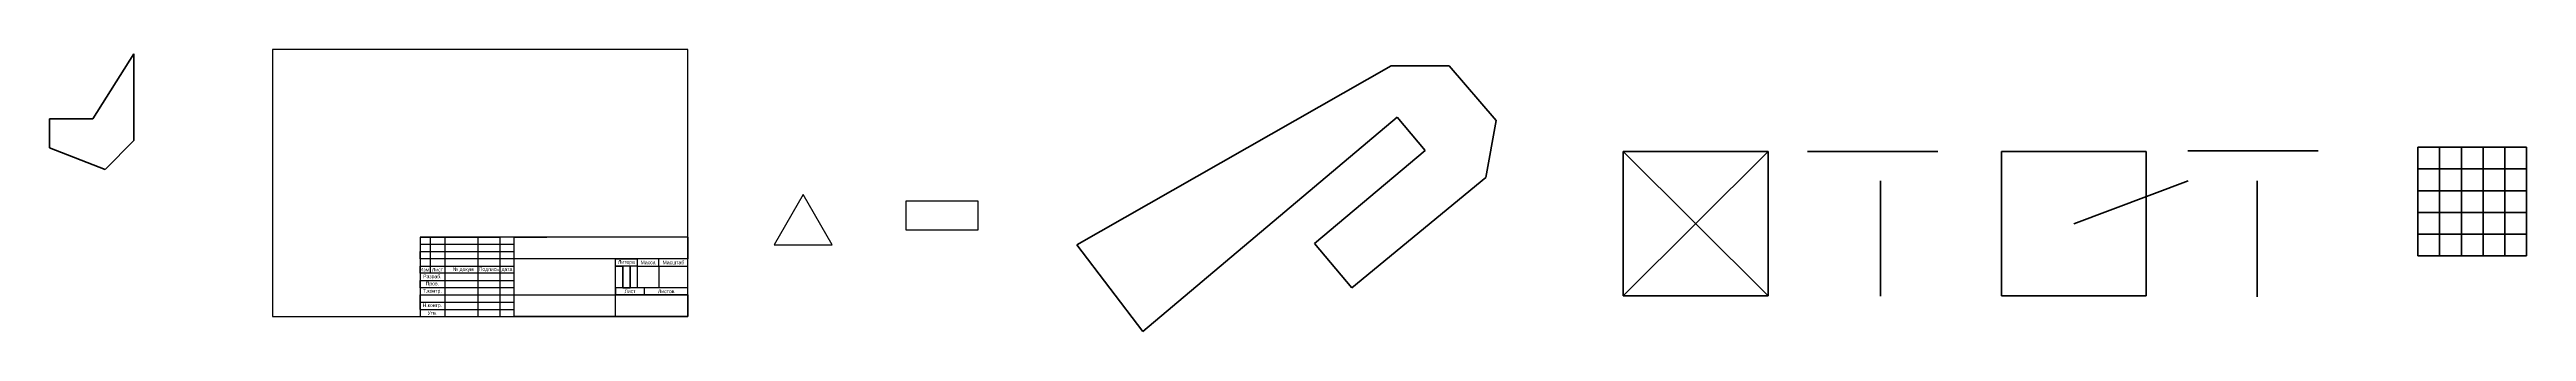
# Model space of a CAD drawing. Header units: millimetres. Extents: x 15 to 1726, y 23 to 218.
import ezdxf

# ---------------------------------------------------------------- set-up
doc = ezdxf.new("R2010")
doc.units = ezdxf.units.MM
doc.layers.add('Основные', color=7, linetype='Continuous', lineweight=35)
doc.styles.get("Standard").update_dxf_attribs({"font": 'arial.ttf'})

msp = doc.modelspace()

# ---------------------------------------------------------------- linework, layer by layer
at = {"lineweight": 100}
for p, q in [((45, 170), (73.3, 215)), ((73.3, 215), (73.3, 155)), ((724.6, 82.9), (941.7, 206.8)), ((941.7, 206.8), (981.7, 206.8)), ((981.7, 206.8), (1014.2, 168.8)), ((945.7, 171.2), (770, 22.8)), ((965, 148.2), (945.7, 171.2)), ((15, 150), (15, 170)), ((15, 170), (45, 170)), ((73.3, 155), (53.4, 134.9)), ((1014.2, 168.8), (1007, 129.4)), ((53.4, 134.9), (15, 150)), ((888.6, 83.7), (965, 148.2)), ((1101.9, 147.5), (1101.9, 47.5)), ((1201.9, 147.5), (1101.9, 147.5)), ((1101.9, 147.5), (1201.9, 47.5)), ((1201.9, 147.5), (1101.9, 47.5)), ((1201.9, 47.5), (1201.9, 147.5)), ((1319.1, 147.4), (1229.1, 147.4)), ((1363.1, 147.4), (1463.1, 147.4)), ((1363.1, 47.4), (1363.1, 147.4)), ((1463.1, 147.4), (1463.1, 47.4)), ((1581.8, 147.9), (1491.8, 147.9)), ((1650.7, 150.3), (1650.7, 135.3)), ((1665.7, 150.3), (1650.7, 150.3)), ((1665.7, 135.3), (1665.7, 150.3)), ((1665.7, 150.3), (1680.7, 150.3)), ((1680.7, 150.3), (1680.7, 135.3)), ((1680.7, 150.3), (1695.7, 150.3)), ((1695.7, 150.3), (1695.7, 135.3)), ((1695.7, 150.3), (1725.7, 150.3)), ((1695.7, 150.3), (1710.7, 150.3)), ((1710.7, 150.3), (1710.7, 135.3)), ((1725.7, 150.3), (1725.7, 135.3)), ((1007, 129.4), (914.4, 53.1)), ((1279.5, 127.2), (1279.5, 47.2)), ((1413.1, 97.4), (1492, 127.2)), ((1539.8, 127.2), (1539.8, 46.7)), ((1650.7, 135.3), (1665.7, 135.3)), ((1650.7, 135.3), (1650.7, 75.3)), ((1650.7, 135.3), (1650.7, 120.3)), ((1650.7, 120.3), (1725.7, 120.3)), ((1680.7, 135.3), (1665.7, 135.3)), ((1665.7, 135.3), (1665.7, 75.3)), ((1695.7, 135.3), (1680.7, 135.3)), ((1680.7, 135.3), (1680.7, 75.3)), ((1725.7, 135.3), (1695.7, 135.3)), ((1695.7, 135.3), (1695.7, 75.3)), ((1710.7, 135.3), (1710.7, 75.3)), ((1725.7, 75.3), (1725.7, 135.3)), ((1725.7, 120.3), (1725.7, 105.3)), ((1725.7, 105.3), (1650.7, 105.3)), ((1650.7, 105.3), (1650.7, 90.3)), ((1650.7, 90.3), (1725.7, 90.3)), ((770, 22.8), (724.6, 82.9)), ((914.4, 53.1), (888.6, 83.7)), ((1650.7, 75.3), (1725.7, 75.3)), ((1101.9, 47.5), (1201.9, 47.5)), ((1463.1, 47.4), (1363.1, 47.4))]:
    msp.add_line(p, q, dxfattribs=at)
for p, q in [((455.9, 218.1), (168.9, 218.1)), ((168.9, 218.1), (168.9, 33.1)), ((455.9, 33.1), (455.9, 218.1)), ((535.5, 117.6), (515.5, 82.9)), ((555.5, 82.9), (535.5, 117.6)), ((455.9, 88.1), (270.9, 88.1)), ((270.9, 88.1), (270.9, 33.1)), ((270.9, 88.1), (287.9, 88.1)), ((270.9, 88.1), (277.9, 88.1)), ((277.9, 88.1), (277.9, 63.1)), ((287.9, 88.1), (287.9, 33.1)), ((287.9, 88.1), (310.9, 88.1)), ((310.9, 88.1), (310.9, 33.1)), ((310.9, 88.1), (325.9, 88.1)), ((325.9, 88.1), (325.9, 33.1)), ((335.9, 33.1), (335.9, 88.1)), ((335.9, 88.1), (358.5, 88.1)), ((455.9, 33.1), (455.9, 88.1)), ((455.9, 88.1), (455.9, 73.1)), ((335.9, 83.1), (270.9, 83.1)), ((270.9, 73.1), (270.9, 78.1)), ((270.9, 78.1), (335.9, 78.1)), ((335.9, 73.1), (270.9, 73.1)), ((335.9, 78.1), (335.9, 83.1)), ((455.9, 73.1), (335.9, 73.1)), ((335.9, 68.1), (335.9, 73.1)), ((405.9, 48.1), (405.9, 73.1)), ((405.9, 73.1), (420.9, 73.1)), ((405.9, 68.1), (405.9, 73.1)), ((420.9, 73.1), (420.9, 68.1)), ((435.9, 68.1), (435.9, 73.1)), ((515.5, 82.9), (555.5, 82.9)), ((270.9, 63.1), (270.9, 68.1)), ((270.9, 68.1), (335.9, 68.1)), ((335.9, 63.1), (270.9, 63.1)), ((270.9, 53.1), (270.9, 58.1)), ((270.9, 58.1), (335.9, 58.1)), ((335.9, 53.1), (270.9, 53.1)), ((335.9, 58.1), (335.9, 63.1)), ((335.9, 48.1), (335.9, 53.1)), ((420.9, 68.1), (405.9, 68.1)), ((425.9, 53.1), (405.9, 53.1)), ((405.9, 53.1), (405.9, 48.1)), ((455.9, 53.1), (405.9, 53.1)), ((420.9, 68.1), (435.9, 68.1)), ((420.9, 68.1), (420.9, 53.1)), ((425.9, 48.1), (425.9, 53.1)), ((435.9, 68.1), (455.9, 68.1)), ((435.9, 68.1), (435.9, 53.1)), ((455.9, 48.1), (455.9, 53.1)), ((270.9, 43.1), (270.9, 48.1)), ((270.9, 48.1), (335.9, 48.1)), ((270.9, 38.1), (270.9, 43.1)), ((270.9, 38.1), (270.9, 43.1)), ((270.9, 43.1), (335.9, 43.1)), ((270.9, 38.1), (335.9, 38.1)), ((335.9, 33.1), (335.9, 48.1)), ((335.9, 48.1), (455.9, 48.1)), ((405.9, 33.1), (405.9, 48.1)), ((455.9, 48.1), (405.9, 48.1)), ((405.9, 48.1), (425.9, 48.1)), ((455.9, 48.1), (455.9, 33.1)), ((168.9, 33.1), (455.9, 33.1)), ((270.9, 33.1), (455.9, 33.1)), ((455.9, 33.1), (335.9, 33.1)), ((455.9, 33.1), (405.9, 33.1))]:
    msp.add_line(p, q)
msp.add_lwpolyline([(606.4, 93.1), (656.4, 93.1), (656.4, 113.1), (606.4, 113.1)], close=True)
at = {"layer": 'Основные', "lineweight": 100}
for p, q in [((405.9, 68.1), (410.9, 68.1)), ((410.9, 68.1), (410.9, 53.1)), ((410.9, 53.1), (415.9, 53.1)), ((415.9, 53.1), (415.9, 68.1))]:
    msp.add_line(p, q, dxfattribs=at)

# ---------------------------------------------------------------- texts
at = {"char_height": 2.5, "attachment_point": 5}
for s, width, insert in [('Литера', 15, (413.4, 70.6)), ('Масса', 15, (428.4, 70.6)), ('Масштаб', 20, (445.9, 70.6)), ('Изм.', 7, (274.4, 65.6)), ('Т.контр.', 17, (279.4, 50.6)), ('Разраб.', 17, (279.4, 60.6)), ('Пров.', 17, (279.4, 55.6)), ('Лист', 10, (282.9, 65.6)), ('\\pxi-3,l4,t4;№^Iдокум', 23, (299.4, 65.6)), ('Подпись', 15, (318.4, 65.6)), ('дата', 10, (330.9, 65.6)), ('Лист', 20, (415.9, 50.6)), ('Листов', 30, (440.9, 50.6)), ('Н.контр.', 17, (279.4, 40.6)), ('Утв.', 17, (279.4, 35.6))]:
    msp.add_mtext_dynamic_manual_height_columns(s, width=width, gutter_width=12.5, heights=[0], dxfattribs=dict(at, insert=insert))

doc.saveas('drawing.dxf')
